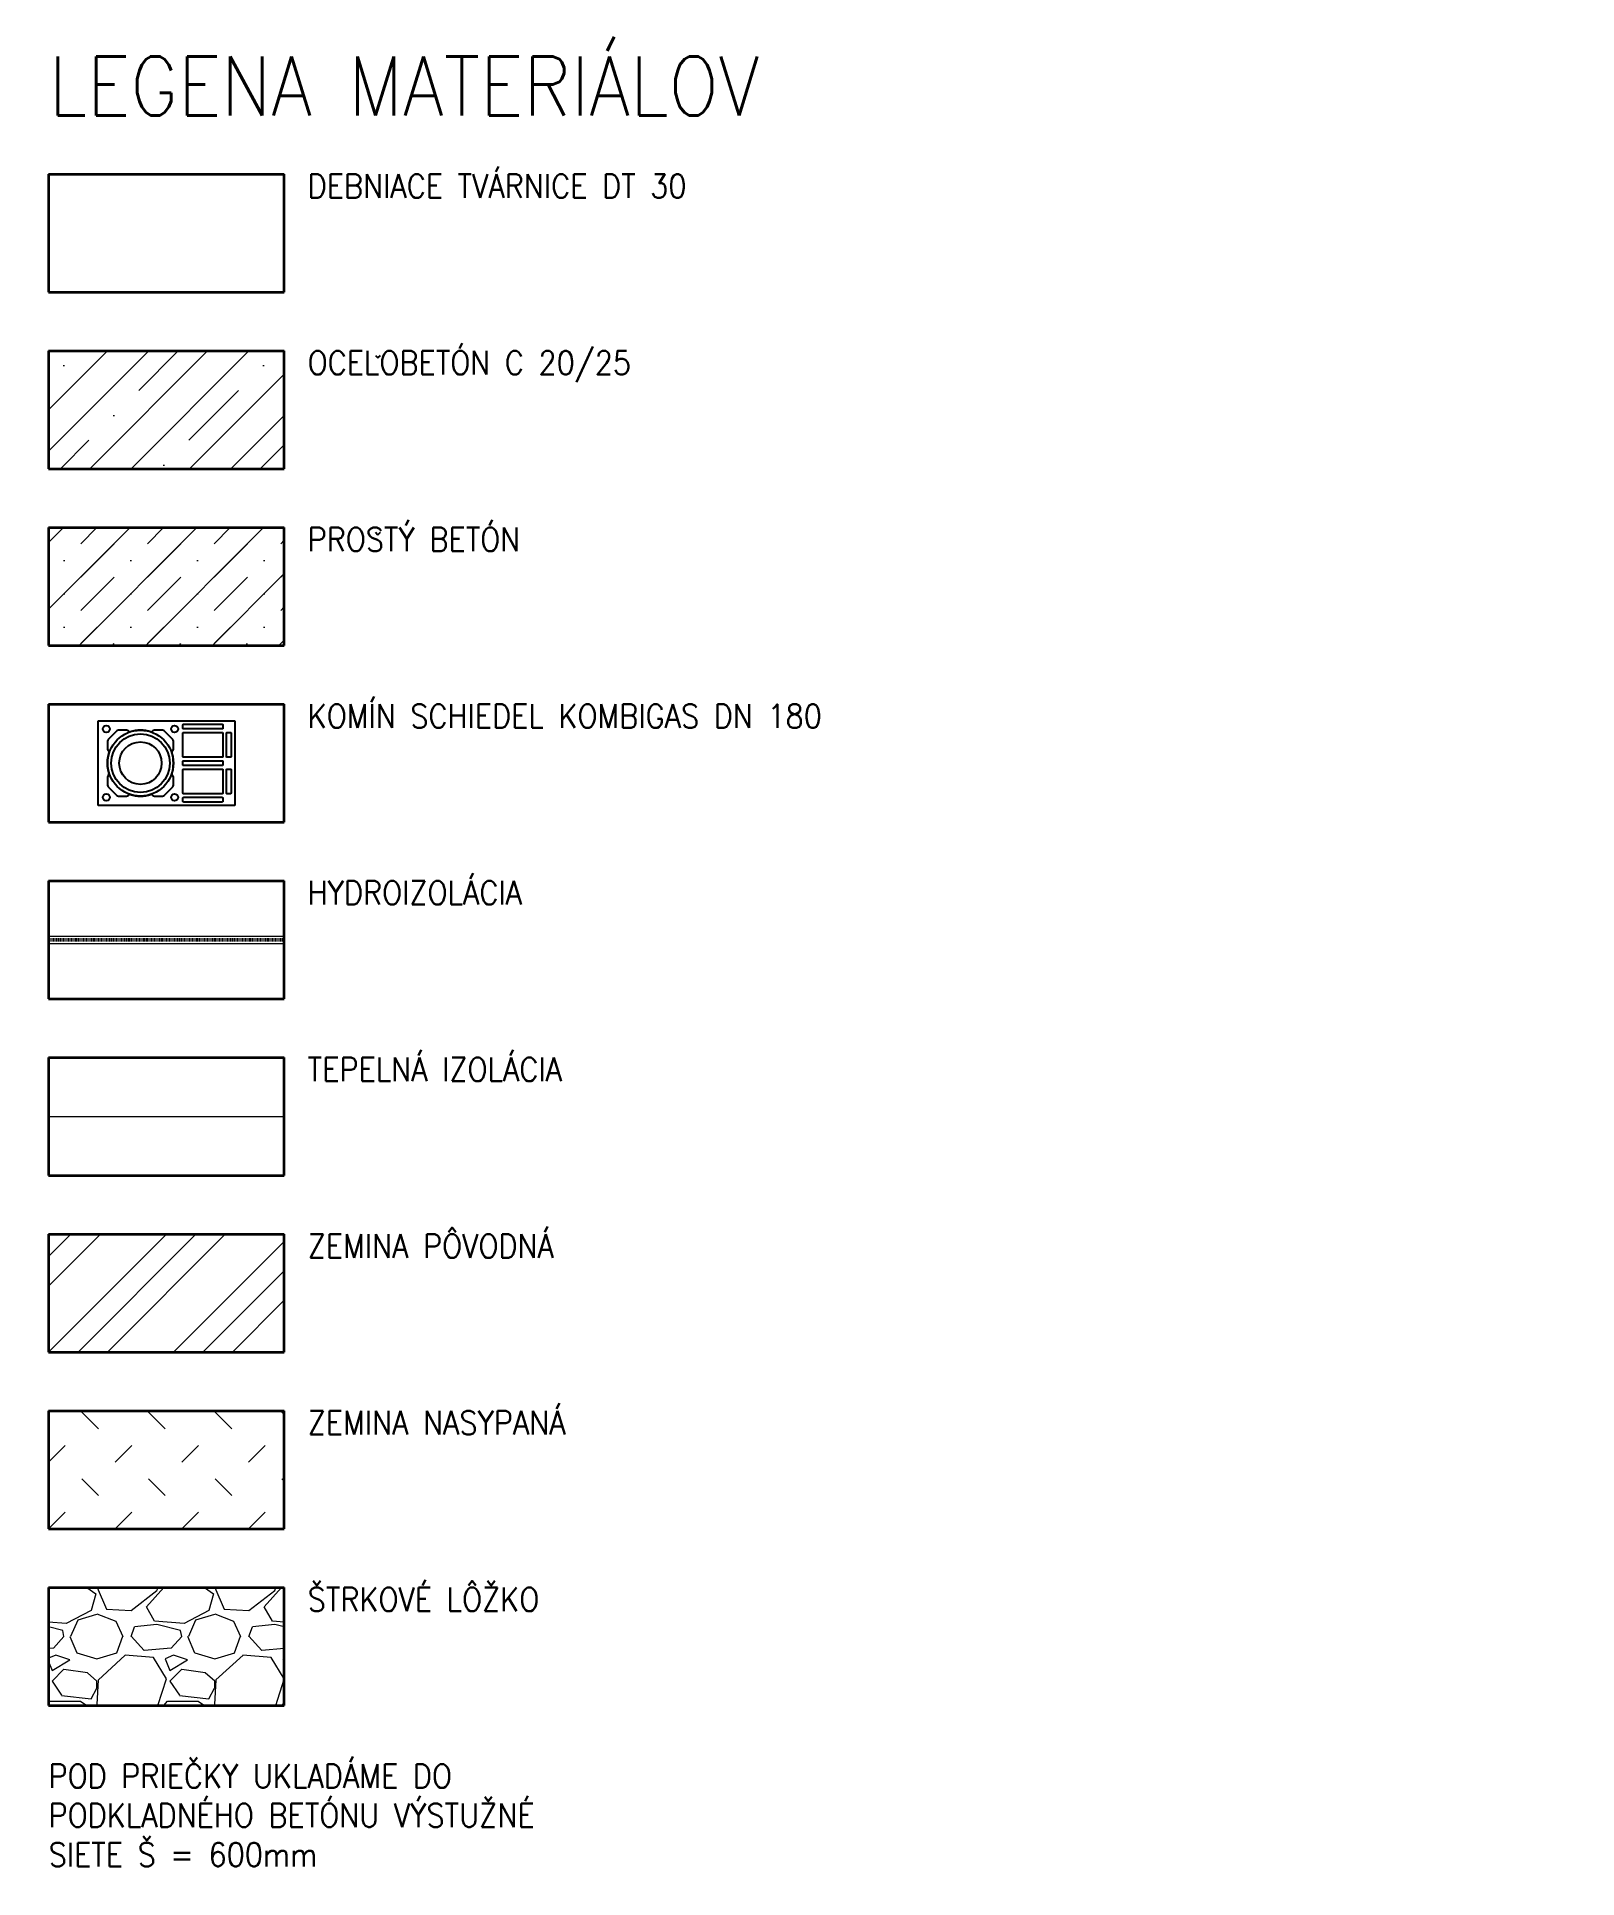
# Model space of a CAD drawing. Header units: millimetres. Extents: x 1661 to 67848, y 26800 to 53490.
# Drawn here: x 1661 to 8201, y 35088 to 42904 of the extents above; entities that cross this region are included whole.
import ezdxf

# ---------------------------------------------------------------- set-up
doc = ezdxf.new("R2010")
doc.units = ezdxf.units.MM
doc.header["$MEASUREMENT"] = 0
doc.linetypes.add('ACAD_ISO03W100', pattern=[30, 12, -18])
for name, color, linetype, lineweight in [('0.18', 51, 'Continuous', 18), ('0.25', 7, 'Continuous', 25), ('0.35', 6, 'Continuous', 35), ('0.6', 10, 'Continuous', 60), ('Hydroizolácia', 50, 'ACAD_ISO03W100', 50)]:
    doc.layers.add(name, color=color, linetype=linetype, lineweight=lineweight)
doc.styles.add('MyTextStyle', font='romans.shx', dxfattribs={"width": 0.9})
doc.linetypes.add('TEPELNAIZOLACIA', pattern='A,0.004,[1,tepelnaizolacia,S=1,R=360,X=0,Y=0],-400', length=400.004)

msp = doc.modelspace()

# ---------------------------------------------------------------- texts
at = {"layer": '0.25', "ltscale": 2, "char_height": 100, "attachment_point": 1, "style": 'MyTextStyle', "bg_fill": 2}
for s, width, gutter_width, heights, insert in [('{\\Fromans|c238;DEBNIACE TVÁRNICE DT 30}', 5339.999, 500, [0], (2811.5, 42321)), ('{\\FROMANS|C238;OCELOBETÓN C 20/25}', 5339.999, 500, [0], (2811.5, 41571)), ('{\\FROMANS|C238;PROSTÝ BETÓN}', 5339.999, 500, [0], (2811.5, 40821)), ('KOMÍN SCHIEDEL KOMBIGAS{\\Fromans|c238; DN 180}', 5339.999, 500, [215.7], (2811.5, 40071)), ('{\\FROMANS|C238;HYDROIZOLÁCIA}', 5339.999, 500, [215.7], (2811.5, 39321)), ('{\\FROMANS|C238;TEPELNÁ IZOLÁCIA}', 5339.999, 500, [215.7], (2811.5, 38571)), ('{\\FROMANS|C238;ZEMINA PÔVODNÁ}', 5339.999, 500, [215.7], (2811.5, 37821)), ('{\\FROMANS|C238;ZEMINA NASYPANÁ}', 5339.999, 500, [215.7], (2811.5, 37071)), ('{\\FROMANS|C238;ŠTRKOVÉ LÔŽKO}', 5339.999, 500, [215.7], (2811.5, 36321)), ('POD PRIEČKY UKLADÁME DO PODKLADNÉHO BETÓNU V{\\Fromans|c238;Ý}STUŽNÉ SIETE Š{\\Fromans|c238; }={\\Fromans|c238; }600{\\Fromans|c238;mm}', 2382.379, 750, [0], (1711.5, 35571))]:
    msp.add_mtext_dynamic_manual_height_columns(s, width=width, gutter_width=gutter_width, heights=heights, dxfattribs=dict(at, insert=insert))
at = {"layer": '0.6', "ltscale": 2, "insert": (1711.5, 42571), "char_height": 250, "attachment_point": 7, "style": 'MyTextStyle', "bg_fill": 3, "box_fill_scale": 1.15, "bg_fill_color": 256, "bg_fill_transparency": 0}
msp.add_mtext_dynamic_manual_height_columns('{\\Fromans|c238;LEGENA MATERIÁLOV}', width=3444.891, gutter_width=500, heights=[0], dxfattribs=at)

# ---------------------------------------------------------------- hatches: boundary and pattern name
at = {"layer": '0.18', "ltscale": 2}
h = msp.add_hatch(dxfattribs=at)
h.set_pattern_fill('BETONSVYSTUZOU', color=256, scale=300, pattern_type=2)
h.set_pattern_definition([(45, (-29813.9, 32281.53), (0, 424.264), []), (45, (-29513.9, 32281.53), (212.132, 636.396), [300, -150, 0, -150]), (45, (-29213.9, 32281.53), (0, 424.264), [])])
h.paths.add_polyline_path([(1711.5, 41571), (1711.5, 41071), (2711.5, 41071), (2711.5, 41571)])
at = {"layer": '0.18'}
h = msp.add_hatch(dxfattribs=at)
h.set_pattern_fill('BETONBEZVYSTUZE', color=256, scale=200, pattern_type=2)
h.set_pattern_definition([(45, (12113.36, 11560.97), (0, 282.8427), []), (45, (12313.36, 11760.97), (0, 141.42136), [200, -100, 0, -100])])
h.paths.add_polyline_path([(1711.5, 40821), (1711.5, 40321), (2711.5, 40321), (2711.5, 40821)])
h = msp.add_hatch(dxfattribs=at)
h.set_pattern_fill('ZEMINAPOVODNA', color=256, scale=125, pattern_type=2)
h.set_pattern_definition([(45, (1711.46, 37320.98), (0, 530.33), []), (45, (1836.46, 37320.98), (0, 530.33), []), (45, (1961.46, 37320.98), (0, 530.33), [])])
h.paths.add_polyline_path([(1711.5, 37821), (1711.5, 37321), (2711.5, 37321), (2711.5, 37821)])
h = msp.add_hatch(dxfattribs=at)
h.set_pattern_fill('ZEMINANASYPANA', color=256, scale=100, pattern_type=2)
h.set_pattern_definition([(45, (1711.46, 36570.98), (0, 282.843), [100, -300]), (135, (1923.56, 36712.4), (-282.843, 2e-14), [100, -300])])
h.paths.add_polyline_path([(1711.5, 37071), (1711.5, 36571), (2711.5, 36571), (2711.5, 37071)])
h = msp.add_hatch(dxfattribs=at)
h.set_pattern_fill('GRAVEL', color=256, scale=500)
h.set_pattern_definition([(228.01279, (12273.364, 9610.965), (-4000, -4500), [67.268, -6659.544]), (184.96974, (12228.364, 9560.965), (6000, 500), [115.434, -11427.9624]), (132.51045, (12113.364, 9550.965), (5000, -5500), [81.394, -8058.016]), (267.27369, (11918.364, 9425.965), (500, 10000), [105.119, -10406.779]), (292.83365, (11913.364, 9320.965), (-2500, 6000), [103.0775, -10204.6866]), (357.27369, (11953.364, 9225.965), (-10000, 500), [105.119, -10406.779]), (37.69424, (12058.364, 9220.965), (-6500, -5000), [139.0145, -13762.424]), (72.25533, (12168.364, 9305.965), (3500, 11000), [131.244, -12993.161]), (121.42957, (12208.364, 9430.965), (-4000, 6500), [105.475, -10442.0366]), (175.23636, (12153.364, 9520.965), (5500, -500), [120.416, -5900.381]), (222.39744, (12033.364, 9530.965), (-6000, -5500), [155.724, -15416.6875]), (138.81407, (12413.364, 9420.965), (-3500, 3000), [53.1505, -5261.9224]), (171.46923, (12373.364, 9455.965), (6500, -1000), [101.1185, -10010.756]), (225, (12273.36, 9470.97), (-6e-14, -500), [70.7105, -636.396]), (203.1986, (12238.364, 9530.965), (2500, 1000), [38.079, -3769.8076]), (291.8014, (12203.36, 9515.965), (-500, 1500), [53.8515, -2638.731]), (30.96376, (12223.36, 9465.965), (1500, 1000), [87.4645, -2828.0114]), (161.56505, (12298.36, 9510.97), (1000, -500), [63.2455, -1517.893]), (16.38954, (11913.364, 9515.965), (5000, 1500), [88.6, -8771.4226]), (70.34618, (11998.364, 9540.965), (-2000, -5500), [74.3305, -7358.704]), (293.1986, (12298.364, 9610.965), (-1000, 2500), [76.1575, -3731.729]), (343.61046, (12328.364, 9540.965), (-5000, 1500), [88.6, -8771.4226]), (339.44395, (11913.364, 9205.965), (-2500, 1000), [85.44, -4186.562]), (294.77514, (11993.364, 9175.965), (-2500, 5500), [71.589, -7087.3215]), (66.8014, (12303.364, 9110.965), (1000, 2500), [76.1575, -3731.729]), (17.35402, (12333.364, 9180.965), (-6500, -2000), [83.8155, -8297.712]), (69.44395, (12058.364, 9110.965), (-1000, -2500), [42.72, -4229.282]), (101.30993, (12273.36, 9110.97), (-500, 2000), [25.495, -2524.015]), (165.96376, (12268.36, 9135.97), (1500, -500), [103.0775, -1958.475]), (186.00901, (12168.364, 9160.965), (5000, 500), [95.525, -9456.9616]), (303.69007, (12223.36, 9420.97), (-500, 1000), [72.111, -1730.665]), (353.15723, (12263.364, 9360.965), (8500, -1000), [125.897, -12463.7813]), (60.9454, (12388.364, 9345.965), (-2000, -3500), [51.478, -5096.337]), (90, (12413.36, 9390.97), (-500, 500), [30, -470]), (120.25644, (12158.364, 9175.965), (2000, -3500), [69.462, -6876.76]), (48.01279, (12123.364, 9235.965), (4000, 4500), [134.536, -6592.276]), (0, (12213.36, 9335.97), (500, 500), [130, -370]), (325.30485, (12343.364, 9335.965), (5000, -3500), [79.057, -7826.637]), (254.0546, (12408.364, 9290.965), (-500, -2000), [72.801, -3567.254]), (207.645975, (12388.364, 9220.965), (-9500, -5000), [118.5325, -11734.737]), (175.42608, (12283.364, 9165.965), (-6500, 500), [125.3995, -12414.537])])
h.paths.add_polyline_path([(2711.5, 35821), (2711.5, 36321), (1711.5, 36321), (1711.5, 35821)])

# ---------------------------------------------------------------- linework, layer by layer
at = {"layer": '0.18', "ltscale": 0.125}
for p, q in [((1711.5, 39086), (2711.5, 39086)), ((1711.5, 39056), (2711.5, 39056))]:
    msp.add_line(p, q, dxfattribs=at)
at = {"layer": '0.18', "linetype": 'TEPELNAIZOLACIA', "ltscale": 0.005}
msp.add_line((1711.5, 38321), (2711.5, 38321), dxfattribs=at)
at = {"layer": '0.25', "ltscale": 5}
for p, q in [((1921.5, 40001), (2501.5, 40001)), ((1921.5, 39641), (1921.5, 40001)), ((2501.5, 40001), (2501.5, 39641)), ((2501.5, 39641), (1921.5, 39641))]:
    msp.add_line(p, q, dxfattribs=at)
at = {"layer": '0.25'}
for p, q in [((2000.9, 39958), (1964.4, 39921.6)), ((2042.2, 39961), (2007.9, 39961)), ((2052.7, 39954.6), (2049.2, 39958)), ((2153.7, 39958), (2150.2, 39954.6)), ((2195, 39961), (2160.7, 39961)), ((2238.5, 39921.6), (2202.1, 39958)), ((1961.5, 39914.5), (1961.5, 39880.3)), ((1964.4, 39873.2), (1967.8, 39869.8)), ((2235.1, 39869.8), (2238.5, 39873.2)), ((2241.5, 39880.3), (2241.5, 39914.5)), ((1961.5, 39761.7), (1961.5, 39727.4)), ((1967.8, 39772.2), (1964.4, 39768.8)), ((1964.4, 39720.4), (2000.9, 39683.9)), ((2202.1, 39683.9), (2238.5, 39720.4)), ((2238.5, 39768.8), (2235.1, 39772.2)), ((2241.5, 39727.4), (2241.5, 39761.7)), ((2007.9, 39681), (2042.2, 39681)), ((2049.2, 39683.9), (2052.7, 39687.3)), ((2150.2, 39687.3), (2153.7, 39683.9)), ((2160.7, 39681), (2195, 39681))]:
    msp.add_line(p, q, dxfattribs=at)
for points in [[(2281.5, 39969), (2281.5, 39983, -0.414214), (2284.5, 39986), (2448.5, 39986, -0.414214), (2451.5, 39983), (2451.5, 39969, -0.414214), (2448.5, 39966), (2284.5, 39966, -0.414214)], [(2466.5, 39849), (2466.5, 39948, -0.414214), (2469.5, 39951), (2483.5, 39951, -0.414214), (2486.5, 39948), (2486.5, 39849, -0.414214), (2483.5, 39846), (2469.5, 39846, -0.414214)], [(2281.5, 39814), (2281.5, 39828, -0.414214), (2284.5, 39831), (2448.5, 39831, -0.414214), (2451.5, 39828), (2451.5, 39814, -0.414214), (2448.5, 39811), (2284.5, 39811, -0.414214)], [(2466.5, 39694), (2466.5, 39793, -0.414214), (2469.5, 39796), (2483.5, 39796, -0.414214), (2486.5, 39793), (2486.5, 39694, -0.414214), (2483.5, 39691), (2469.5, 39691, -0.414214)], [(2281.5, 39659), (2281.5, 39673, -0.414214), (2284.5, 39676), (2448.5, 39676, -0.414214), (2451.5, 39673), (2451.5, 39659, -0.414214), (2448.5, 39656), (2284.5, 39656, -0.414214)]]:
    msp.add_lwpolyline(points, format="xyb", close=True, dxfattribs=at)
at = {"layer": '0.25', "ltscale": 5}
for points in [[(2281.5, 39849), (2281.5, 39948, -0.414214), (2284.5, 39951), (2448.5, 39951, -0.414214), (2451.5, 39948), (2451.5, 39849, -0.414214), (2448.5, 39846), (2284.5, 39846, -0.414214)], [(2281.5, 39694), (2281.5, 39793, -0.414214), (2284.5, 39796), (2448.5, 39796, -0.414214), (2451.5, 39793), (2451.5, 39694, -0.414214), (2448.5, 39691), (2284.5, 39691, -0.414214)]]:
    msp.add_lwpolyline(points, format="xyb", close=True, dxfattribs=at)
at = {"layer": '0.25'}
for centre, radius in [((1956.5, 39966), 15), ((2101.5, 39821), 140), ((2246.5, 39966), 15), ((2101.5, 39821), 90), ((1956.5, 39676), 15), ((2246.5, 39676), 15)]:
    msp.add_circle(centre, radius, dxfattribs=at)
at = {"layer": '0.25', "ltscale": 1.3}
msp.add_circle((2101.5, 39821), 124.6, dxfattribs=at)
at = {"layer": '0.25'}
for centre, radius, start, end in [((2007.9, 39951), 10, 90, 135), ((2042.2, 39951), 10, 45, 90), ((2055.5, 39957.4), 4, 225, 288.6122), ((2101.5, 39821), 140, 90, 108.6122), ((2101.5, 39821), 140, 71.3878, 90), ((2147.4, 39957.4), 4, 251.3878, 315), ((2160.7, 39951), 10, 90, 135), ((2195, 39951), 10, 45, 90), ((1971.5, 39914.5), 10, 135, 180), ((1971.5, 39880.3), 10, 180, 225), ((2101.5, 39821), 140, 161.3878, 180), ((1965, 39866.9), 4, 341.3878, 45), ((2237.9, 39866.9), 4, 135, 198.6122), ((2101.5, 39821), 140, 0, 18.6122), ((2231.5, 39914.5), 10, 0, 45), ((2231.5, 39880.3), 10, 315, 0), ((2101.5, 39821), 140, 180, 198.6122), ((2101.5, 39821), 140, 341.3878, 0), ((1971.5, 39761.7), 10, 135, 180), ((1971.5, 39727.4), 10, 180, 225), ((1965, 39775), 4, 315, 18.6122), ((2237.9, 39775), 4, 161.3878, 225), ((2231.5, 39761.7), 10, 0, 45), ((2231.5, 39727.4), 10, 315, 0), ((2007.9, 39691), 10, 225, 270), ((2042.2, 39691), 10, 270, 315), ((2055.5, 39684.5), 4, 71.3878, 135), ((2101.5, 39821), 140, 251.3878, 270), ((2101.5, 39821), 140, 270, 288.6122), ((2147.4, 39684.5), 4, 45, 108.6122), ((2160.7, 39691), 10, 225, 270), ((2195, 39691), 10, 270, 315)]:
    msp.add_arc(centre, radius, start, end, dxfattribs=at)
at = {"layer": '0.35', "ltscale": 2}
for p, q in [((1711.5, 42321), (1711.5, 41821)), ((1711.5, 42321), (2711.5, 42321)), ((2711.5, 41821), (2711.5, 42321)), ((1711.5, 41821), (2711.5, 41821)), ((1711.5, 41571), (1711.5, 41071)), ((1711.5, 41571), (2711.5, 41571)), ((2711.5, 41071), (2711.5, 41571)), ((1711.5, 41071), (2711.5, 41071)), ((1711.5, 40821), (2711.5, 40821)), ((1711.5, 40821), (1711.5, 40321)), ((2711.5, 40321), (2711.5, 40821)), ((1711.5, 40321), (2711.5, 40321)), ((1711.5, 40071), (2711.5, 40071)), ((1711.5, 40071), (1711.5, 39571)), ((2711.5, 39571), (2711.5, 40071)), ((1711.5, 39571), (2711.5, 39571)), ((1711.5, 39321), (2711.5, 39321)), ((1711.5, 39321), (1711.5, 38821)), ((2711.5, 38821), (2711.5, 39321)), ((1711.5, 38821), (2711.5, 38821)), ((1711.5, 38571), (2711.5, 38571)), ((1711.5, 38571), (1711.5, 38071)), ((2711.5, 38071), (2711.5, 38571)), ((1711.5, 38071), (2711.5, 38071)), ((1711.5, 37821), (2711.5, 37821)), ((1711.5, 37821), (1711.5, 37321)), ((2711.5, 37321), (2711.5, 37821)), ((1711.5, 37321), (2711.5, 37321)), ((1711.5, 37071), (2711.5, 37071)), ((1711.5, 37071), (1711.5, 36571)), ((2711.5, 36571), (2711.5, 37071)), ((1711.5, 36571), (2711.5, 36571)), ((1711.5, 36321), (2711.5, 36321)), ((1711.5, 36321), (1711.5, 35821)), ((2711.5, 35821), (2711.5, 36321)), ((1711.5, 35821), (2711.5, 35821))]:
    msp.add_line(p, q, dxfattribs=at)
at = {"layer": 'Hydroizolácia', "ltscale": 0.125}
msp.add_line((1711.5, 39071), (2711.5, 39071), dxfattribs=at)

msp.set_redraw_order([(e.dxf.handle, doc.entitydb.next_handle()) for e in msp.query("TEXT MTEXT ATTDEF DIMENSION ARC_DIMENSION")])  # texts and dimensions are drawn at this point

# ---------------------------------------------------------------- next in the draw order: linework, layer by layer
at = {"layer": '0.25'}
for p, q in [((3099, 41551.5), (3109.6, 41540.9)), ((3109.6, 41540.9), (3120.2, 41551.5)), ((3099, 40801.5), (3109.6, 40790.9)), ((3109.6, 40790.9), (3120.2, 40801.5))]:
    msp.add_line(p, q, dxfattribs=at)

doc.saveas('drawing.dxf')
